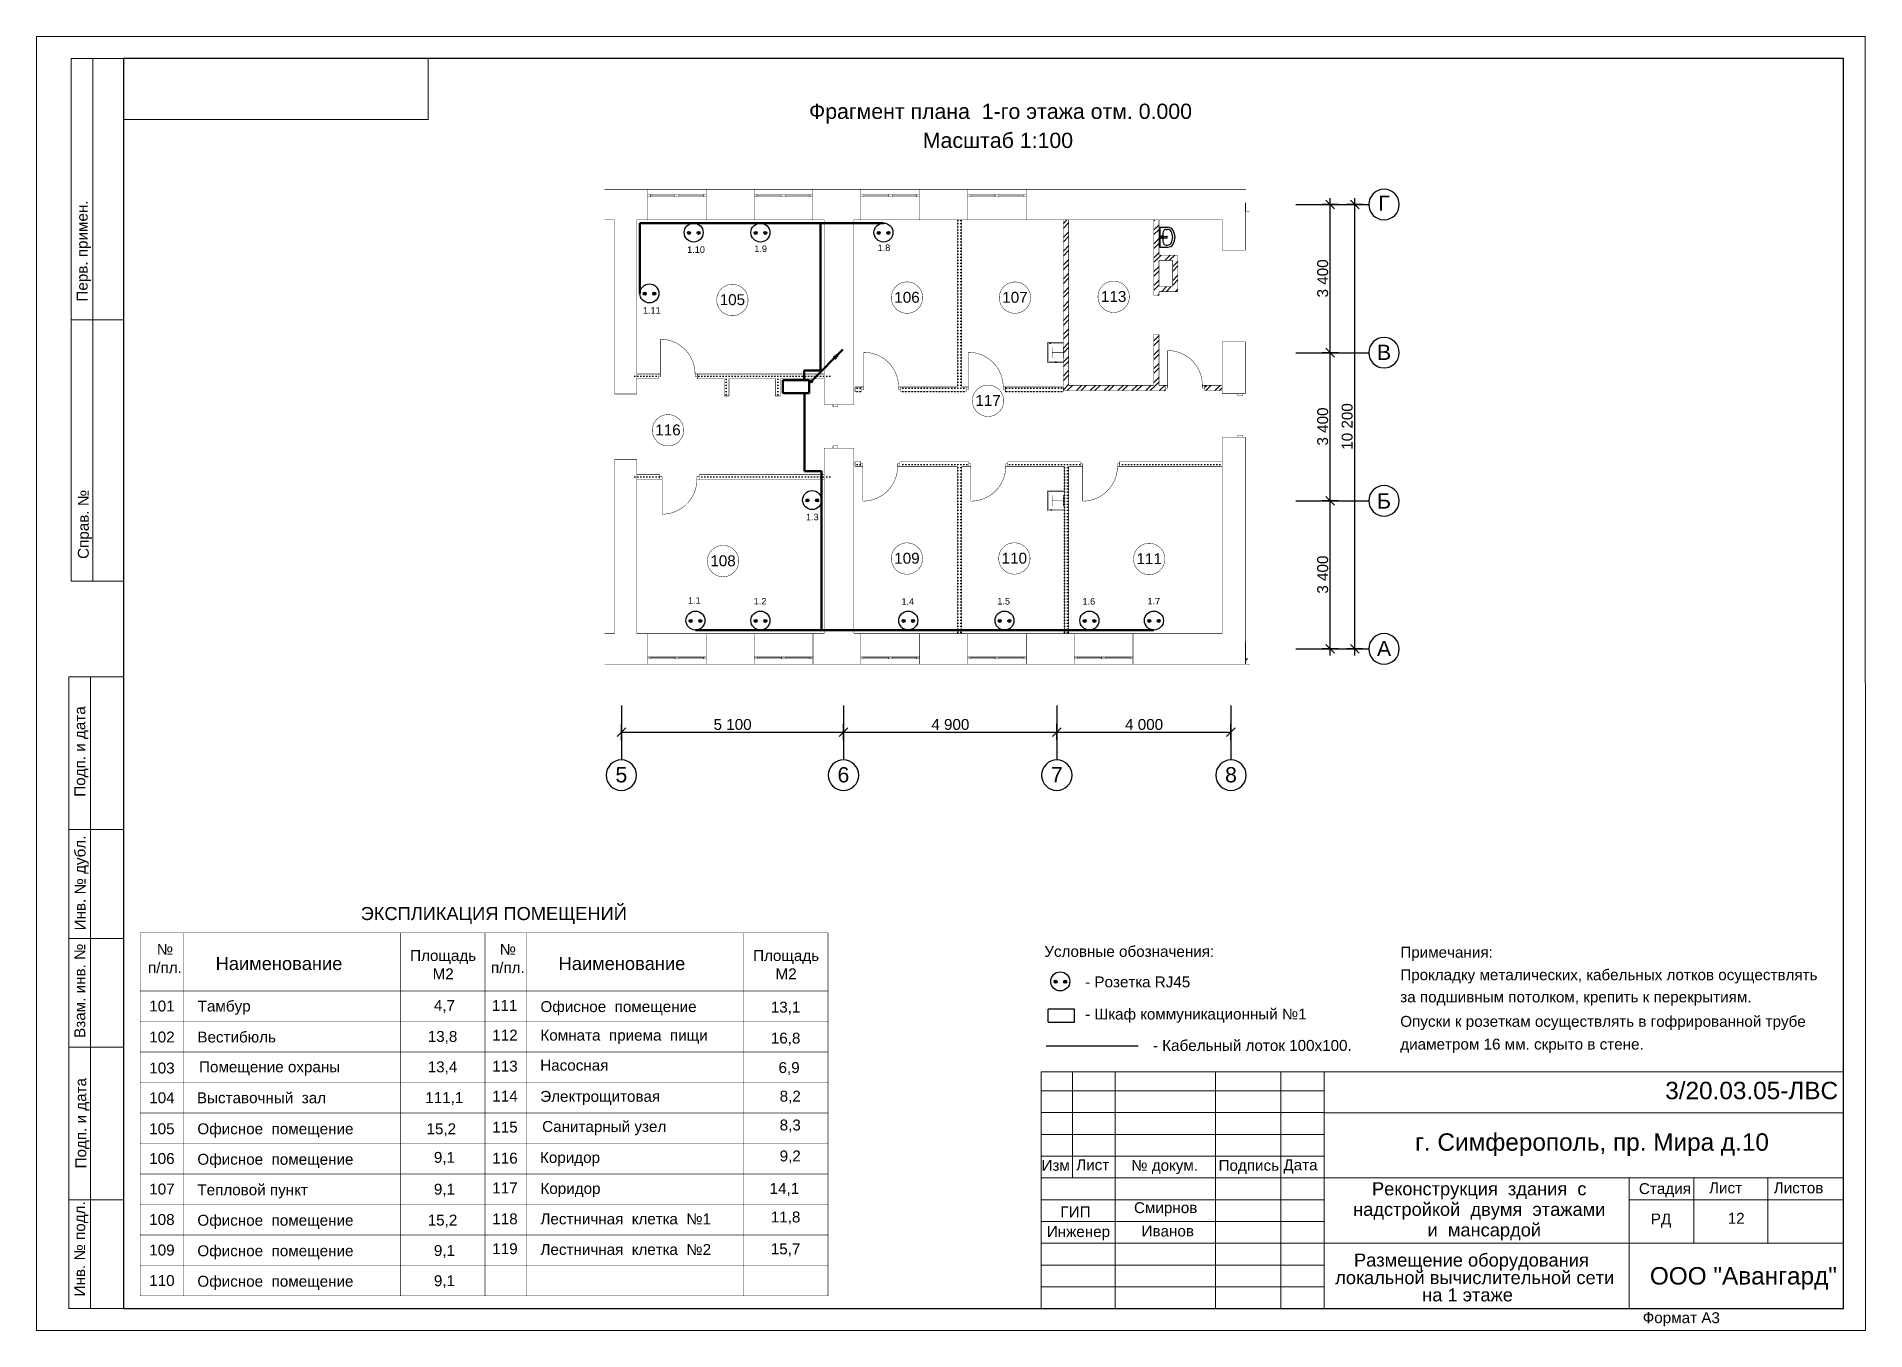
# Model space of a CAD drawing. Header units: millimetres. Extents: x 1293 to 2201, y 85 to 385.
# Drawn here: x 1292.7 to 1712.7, y 85.4 to 382.4 of the extents above; entities that cross this region are included whole.
import ezdxf
from ezdxf.enums import TextEntityAlignment as Align

# ---------------------------------------------------------------- set-up
doc = ezdxf.new("R2010")
doc.units = ezdxf.units.MM
doc.linetypes.add('DOUBLE_DASHED', pattern=[1093.611073, 529.166651, -211.666656, 141.111112, -211.666656])
for name, color, linetype in [('AIAOIEA_NOAIU', 7, 'Continuous'), ('DIMENSIONS', 7, 'Continuous'), ('DOROGY', 7, 'Continuous'), ('TEXT_BLOCKS', 7, 'Continuous'), ('ЛВС', 1, 'Continuous')]:
    doc.layers.add(name, color=color, linetype=linetype)
doc.styles.add('1', font='ARIAL.TTF')
doc.styles.get("Standard").update_dxf_attribs({"font": 'ARIAL.TTF', "height": 3})
pattern_1 = [(0, (0, 0), (0, 69.999999), [0, -69.999999])]
pattern_2 = [(45, (-247.49, 247.49), (-111.36932, 111.36932), [0, -105, 0, -157.5]), (110, (-448.6, 209.19), (-148.00159, -53.86817), [0, -77, 0, -133])]
pattern_3 = [(45, (0, 0), (-159.09903, 159.09903), []), (45, (-53.03, 53.03), (-159.09903, 159.09903), [])]

msp = doc.modelspace()

# ---------------------------------------------------------------- texts
at = {"linetype": 'Continuous', "lineweight": 20, "style": '1'}
for s, p in [('Перв. примен.', (1304.46, 321.61)), ('Справ. №', (1304.73, 262.54)), ('Подп. и дата', (1303.92, 207.94)), ('Инв. № дубл.', (1303.98, 177.27)), ('Взам. инв. №', (1303.92, 152.59)), ('Подп. и дата', (1304.14, 122.62)), ('Инв. № подл.', (1303.9, 93.24))]:
    msp.add_text(s, height=2.5, rotation=90, dxfattribs=at).set_placement(p)
for s, p in [('Изм', (1523.53, 122.08)), ('Лист', (1531.5, 122.2)), ('№ докум.', (1544.14, 122.07)), ('Подпись', (1564.19, 122.07)), ('Дата', (1579.08, 122.18)), ('Стадия', (1660.72, 116.74)), ('Лист', (1676.83, 116.91)), ('Листов', (1691.69, 116.91)), ('ГИП', (1527.89, 111.39)), ('Инженер', (1524.75, 106.87)), ('РД', (1663.45, 109.76)), ('12', (1681.12, 109.93)), ('Формат А3', (1661.6, 87.11))]:
    msp.add_text(s, height=2.5, dxfattribs=at).set_placement(p)
for s, p in [('Смирнов', (1544.77, 112.36)), ('Иванов', (1546.5, 107))]:
    msp.add_text(s, height=2.5).set_placement(p)
at = {"style": '1'}
msp.add_text('ООО "Авангард"', height=4, dxfattribs=at).set_placement((1663.24, 95.97))
at = {"color": 7, "insert": (1609.31, 130.68), "char_height": 4, "width": 93.5975, "attachment_point": 1}
msp.add_mtext('г. Симферополь, пр. Мира д.10', dxfattribs=at)
at = {"layer": 'DIMENSIONS', "color": 7, "lineweight": 0, "style": '1'}
for s, height, p in [('Г', 3.5, (1602.19, 345.95)), ('106', 2.5, (1492.64, 323.84)), ('107', 2.5, (1517.43, 323.84)), ('113', 2.5, (1540.1, 324.03)), ('105', 2.5, (1452.54, 323.3)), ('В', 3.5, (1602.19, 311.71)), ('117', 2.5, (1511.25, 300.15)), ('116', 2.5, (1437.75, 293.4)), ('Б', 3.5, (1602.19, 277.6)), ('108', 2.5, (1450.39, 263.36)), ('109', 2.5, (1492.63, 263.94)), ('110', 2.5, (1517.29, 263.96)), ('111', 2.5, (1548.26, 263.84)), ('А', 3.5, (1602.19, 243.73)), ('5', 3.5, (1427.04, 214.74)), ('6', 3.5, (1478.04, 214.74)), ('7', 3.5, (1527.04, 214.74)), ('8', 3.5, (1567.04, 214.74))]:
    msp.add_text(s, height=height, dxfattribs=at).set_placement(p, align=Align.TOP_CENTER)
for s, p in [('3\xa0400', (1589.34, 322.56)), ('3\xa0400', (1589.34, 288.56)), ('10\xa0200', (1594.96, 287.6)), ('3\xa0400', (1589.34, 254.56))]:
    msp.add_text(s, height=2.5, rotation=90, dxfattribs=at).set_placement(p)
for s, p in [('5\xa0100', (1448.22, 223.29)), ('4\xa0900', (1498.22, 223.29)), ('4\xa0000', (1542.72, 223.29))]:
    msp.add_text(s, height=2.5, dxfattribs=at).set_placement(p)
at = {"layer": 'TEXT_BLOCKS', "color": 7, "lineweight": 0, "style": '1'}
for s, height, p in [('Фрагмент плана  1-го этажа отм. 0.000', 3.5, (1470.14, 363.54)), ('Масштаб 1:100', 3.5, (1496.27, 356.87)), ('ЭКСПЛИКАЦИЯ ПОМЕЩЕНИЙ', 3, (1367.18, 179.63)), ('Примечания:', 2.5, (1605.92, 170.99)), ('Прокладку металических, кабельных лотков осуществлять', 2.5, (1605.92, 165.83)), ('Тамбур', 2.5, (1329.74, 158.64)), ('4,7', 2.5, (1383.99, 158.78)), ('Офисное  помещение', 2.5, (1408.46, 158.52)), ('13,1', 2.5, (1461.36, 158.4)), ('за подшивным потолком, крепить к перекрытиям.', 2.5, (1605.92, 160.74)), ('Опуски к розеткам осуществлять в гофрированной трубе', 2.5, (1605.92, 155.13)), ('Вестибюль', 2.5, (1329.67, 151.53)), ('13,8', 2.5, (1382.57, 151.67)), ('Комната  приема  пищи', 2.5, (1408.46, 151.96)), ('16,8', 2.5, (1461.36, 151.29)), ('диаметром 16 мм. скрыто в стене.', 2.5, (1605.92, 149.91)), ('Помещение охраны', 2.5, (1330.06, 144.69)), ('13,4', 2.5, (1382.57, 144.69)), ('Насосная', 2.5, (1408.41, 145.06)), ('6,9', 2.5, (1463.13, 144.52)), ('Выставочный  зал', 2.5, (1329.57, 137.58)), ('Электрощитовая', 2.5, (1408.41, 137.91)), ('8,2', 2.5, (1463.4, 137.96)), ('3/20.03.05-ЛВС', 4, (1666.77, 138.51)), ('Офисное  помещение', 2.5, (1329.67, 130.47)), ('15,2', 2.5, (1382.3, 130.47)), ('Санитарный узел', 2.5, (1408.85, 131)), ('8,3', 2.5, (1463.4, 131.34)), ('Офисное  помещение', 2.5, (1329.67, 123.47)), ('9,1', 2.5, (1383.99, 123.91)), ('Коридор', 2.5, (1408.36, 123.89)), ('9,2', 2.5, (1463.4, 124.23)), ('Тепловой пункт', 2.5, (1329.67, 116.47)), ('9,1', 2.5, (1383.99, 116.61)), ('Коридор', 2.5, (1408.46, 116.78)), ('14,1', 2.5, (1461.09, 116.78)), ('Офисное  помещение', 2.5, (1329.67, 109.47)), ('15,2', 2.5, (1382.57, 109.51)), ('Лестничная  клетка  №1', 2.5, (1408.46, 109.78)), ('11,8', 2.5, (1461.36, 110.22)), ('Офисное  помещение', 2.5, (1329.67, 102.47)), ('9,1', 2.5, (1383.99, 102.53)), ('Лестничная  клетка  №2', 2.5, (1408.46, 102.77)), ('15,7', 2.5, (1461.36, 102.92)), ('Размещение оборудования', 3, (1595.29, 100.09)), ('Офисное  помещение', 2.5, (1329.67, 95.47)), ('9,1', 2.5, (1383.99, 95.6)), ('локальной вычислительной сети', 3, (1590.98, 96.06)), ('на 1 этаже', 3, (1610.96, 92.1))]:
    msp.add_text(s, height=height, dxfattribs=at).set_placement(p)
for s, p in [('№', (1322.22, 172.92)), ('№', (1400.98, 172.92)), ('п/пл.', (1322.22, 168.7)), ('п/пл.', (1400.98, 168.7))]:
    msp.add_text(s, height=2.5, dxfattribs=at).set_placement(p, align=Align.MIDDLE_CENTER)
for s, height, p in [('Площадь', 2.5, (1386.12, 170.24)), ('Площадь', 2.5, (1464.88, 170.24)), ('Наименование ', 3, (1349, 168.16)), ('М2', 2.5, (1386.12, 166.03)), ('Наименование ', 3, (1427.76, 168.16)), ('М2', 2.5, (1464.88, 166.03)), ('101', 2.5, (1321.53, 158.65)), ('111', 2.5, (1400.23, 158.77)), ('102', 2.5, (1321.53, 151.54)), ('112', 2.5, (1400.32, 151.96)), ('113', 2.5, (1400.32, 144.85)), ('103', 2.5, (1321.53, 144.42)), ('104', 2.5, (1321.53, 137.59)), ('111,1', 2.5, (1386.38, 137.63)), ('114', 2.5, (1400.32, 137.96)), ('105', 2.5, (1321.53, 130.48)), ('115', 2.5, (1400.32, 130.85)), ('106', 2.5, (1321.53, 123.64)), ('116', 2.5, (1400.32, 123.73)), ('107', 2.5, (1321.53, 116.64)), ('117', 2.5, (1400.32, 116.9)), ('Реконструкция  здания  с  ', 3, (1625.22, 116.45)), ('надстройкой  двумя  этажами  ', 3, (1625.22, 111.73)), ('108', 2.5, (1321.53, 109.64)), ('118', 2.5, (1400.32, 109.79)), ('и  мансардой', 3, (1625.22, 107.02)), ('109', 2.5, (1321.53, 102.64)), ('119', 2.5, (1400.32, 102.95)), ('110', 2.5, (1321.53, 95.64))]:
    msp.add_text(s, height=height, dxfattribs=at).set_placement(p, align=Align.CENTER)
at = {"layer": 'ЛВС', "lineweight": 0, "style": '1'}
for s, p in [('1.10', (1442.15, 332.79)), ('1.9', (1457.57, 332.98)), ('1.8', (1485.89, 333.21)), ('1.11', (1431.99, 318.83)), ('1.3', (1469.44, 271.41)), ('1.1', (1442.35, 252.24)), ('1.2', (1457.42, 252.08)), ('1.4', (1491.37, 252.01)), ('1.5', (1513.39, 252.07)), ('1.6', (1532.94, 252.03)), ('1.7', (1547.85, 252.08))]:
    msp.add_text(s, height=1.5, dxfattribs=at).set_placement(p)
at = {"layer": 'ЛВС', "color": 7, "lineweight": 0, "style": '1'}
for s, p in [('Условные обозначения:', (1524.18, 171.19)), ('- Розетка RJ45', (1533.55, 164.19)), ('- Шкаф коммуникационный №1', (1533.55, 156.81)), ('- Кабельный лоток 100х100.', (1549.12, 149.61))]:
    msp.add_text(s, height=2.5, dxfattribs=at).set_placement(p)

# ---------------------------------------------------------------- blocks, each defined once
blk = doc.blocks.new('FILL_108')
at = {"layer": 'AIAOIEA_NOAIU', "linetype": 'Continuous'}
h = blk.add_hatch(dxfattribs=at)
h.set_pattern_fill('25__', scale=69.999999, style=0)
h.set_pattern_definition(pattern_1)
h.paths.add_polyline_path([(371362, -246177), (371362, -246572), (371472, -246572), (371472, -246177)], flags=0)
blk = doc.blocks.new('FILL_109')
at = {"layer": 'AIAOIEA_NOAIU', "linetype": 'Continuous'}
h = blk.add_hatch(dxfattribs=at)
h.set_pattern_fill('25__', scale=69.999999, style=0)
h.set_pattern_definition(pattern_1)
h.paths.add_polyline_path([(377997, -248188), (377997, -252028), (378097, -252028), (378097, -248188)], flags=0)
blk = doc.blocks.new('FILL_110')
at = {"layer": 'AIAOIEA_NOAIU', "linetype": 'Continuous'}
h = blk.add_hatch(dxfattribs=at)
h.set_pattern_fill('25__', scale=69.999999, style=0)
h.set_pattern_definition(pattern_1)
h.paths.add_polyline_path([(372680, -246177), (372680, -246067), (369570, -246067), (369570, -246177)], flags=0)
blk = doc.blocks.new('FILL_111')
at = {"layer": 'AIAOIEA_NOAIU', "linetype": 'Continuous'}
h = blk.add_hatch(dxfattribs=at)
h.set_pattern_fill('25__', scale=69.999999, style=0)
h.set_pattern_definition(pattern_1)
h.paths.add_polyline_path([(368670, -246177), (368670, -246067), (368080, -246067), (368080, -246177)], flags=0)
blk = doc.blocks.new('FILL_139')
at = {"layer": 'AIAOIEA_NOAIU', "linetype": 'Continuous'}
h = blk.add_hatch(dxfattribs=at)
h.set_pattern_fill('25__', scale=69.999999, style=0)
h.set_pattern_definition(pattern_1)
h.paths.add_polyline_path([(375543, -242528), (375543, -246368), (375643, -246368), (375643, -242528)], flags=0)
blk = doc.blocks.new('FILL_140')
at = {"layer": 'AIAOIEA_NOAIU', "linetype": 'Continuous'}
h = blk.add_hatch(dxfattribs=at)
h.set_pattern_fill('25__', scale=69.999999, style=0)
h.set_pattern_definition(pattern_1)
h.paths.add_polyline_path([(375543, -248188), (375543, -252028), (375643, -252028), (375643, -248188)], flags=0)
blk = doc.blocks.new('FILL_141')
at = {"layer": 'AIAOIEA_NOAIU', "linetype": 'Continuous'}
h = blk.add_hatch(dxfattribs=at)
h.set_pattern_fill('25__', scale=69.999999, style=0)
h.set_pattern_definition(pattern_1)
h.paths.add_polyline_path([(372680, -248488), (372680, -248378), (369611, -248378), (369611, -248488)], flags=0)
blk = doc.blocks.new('FILL_142')
at = {"layer": 'AIAOIEA_NOAIU', "linetype": 'Continuous'}
h = blk.add_hatch(dxfattribs=at)
h.set_pattern_fill('25__', scale=69.999999, style=0)
h.set_pattern_definition(pattern_1)
h.paths.add_polyline_path([(368711, -248488), (368711, -248378), (368080, -248378), (368080, -248488)], flags=0)
blk = doc.blocks.new('FILL_143')
at = {"layer": 'AIAOIEA_NOAIU', "linetype": 'Continuous'}
h = blk.add_hatch(dxfattribs=at)
h.set_pattern_fill('25__', scale=69.999999, style=0)
h.set_pattern_definition(pattern_1)
h.paths.add_polyline_path([(370189, -246177), (370189, -246572), (370299, -246572), (370299, -246177)], flags=0)
blk = doc.blocks.new('FILL_145')
at = {"layer": 'AIAOIEA_NOAIU', "linetype": 'Continuous'}
h = blk.add_hatch(dxfattribs=at)
h.set_pattern_fill('CUT_STONE', scale=350, style=0)
h.set_pattern_definition(pattern_2)
h.paths.add_polyline_path([(377608, -249200), (377997, -249200), (377997, -249180), (377628, -249180)], flags=0)
blk = doc.blocks.new('FILL_158')
at = {"layer": 'AIAOIEA_NOAIU', "linetype": 'Continuous'}
h = blk.add_hatch(dxfattribs=at)
h.set_pattern_fill('25__', scale=69.999999, style=0)
h.set_pattern_definition(pattern_1)
h.paths.add_polyline_path([(381625, -248188), (381625, -248078), (379269, -248078), (379269, -248188)], flags=0)
blk = doc.blocks.new('FILL_159')
at = {"layer": 'AIAOIEA_NOAIU', "linetype": 'Continuous'}
h = blk.add_hatch(dxfattribs=at)
h.set_pattern_fill('25__', scale=69.999999, style=0)
h.set_pattern_definition(pattern_1)
h.paths.add_polyline_path([(378369, -248188), (378369, -248078), (376703, -248078), (376703, -248188)], flags=0)
blk = doc.blocks.new('FILL_160')
at = {"layer": 'AIAOIEA_NOAIU', "linetype": 'Continuous'}
h = blk.add_hatch(dxfattribs=at)
h.set_pattern_fill('25__', scale=69.999999, style=0)
h.set_pattern_definition(pattern_1)
h.paths.add_polyline_path([(375803, -248188), (375803, -248078), (374222, -248078), (374222, -248188)], flags=0)
blk = doc.blocks.new('FILL_161')
at = {"layer": 'AIAOIEA_NOAIU', "linetype": 'Continuous'}
h = blk.add_hatch(dxfattribs=at)
h.set_pattern_fill('25__', scale=69.999999, style=0)
h.set_pattern_definition(pattern_1)
h.paths.add_polyline_path([(373322, -248188), (373322, -248078), (373190, -248078), (373190, -248188)], flags=0)
blk = doc.blocks.new('FILL_166')
at = {"layer": 'AIAOIEA_NOAIU', "linetype": 'Continuous'}
h = blk.add_hatch(dxfattribs=at)
h.set_pattern_fill('STEEL', scale=75, angle=45, style=0)
h.set_pattern_definition(pattern_3)
h.paths.add_polyline_path([(380173, -243458), (380486, -243458), (380606, -243338), (380173, -243338)], flags=0)
blk = doc.blocks.new('FILL_167')
at = {"layer": 'AIAOIEA_NOAIU', "linetype": 'Continuous'}
h = blk.add_hatch(dxfattribs=at)
h.set_pattern_fill('STEEL', scale=75, angle=45, style=0)
h.set_pattern_definition(pattern_3)
h.paths.add_polyline_path([(380173, -244178), (380606, -244178), (380486, -244058), (380173, -244058)], flags=0)
blk = doc.blocks.new('FILL_168')
at = {"layer": 'AIAOIEA_NOAIU', "linetype": 'Continuous'}
h = blk.add_hatch(dxfattribs=at)
h.set_pattern_fill('25__', scale=69.999999, style=0)
h.set_pattern_definition(pattern_1)
h.paths.add_polyline_path([(377969, -246478), (377969, -246368), (376645, -246368), (376645, -246478)], flags=0)
blk = doc.blocks.new('FILL_169')
at = {"layer": 'AIAOIEA_NOAIU', "linetype": 'Continuous'}
h = blk.add_hatch(dxfattribs=at)
h.set_pattern_fill('25__', scale=69.999999, style=0)
h.set_pattern_definition(pattern_1)
h.paths.add_polyline_path([(375745, -246478), (375745, -246368), (374243, -246368), (374243, -246478)], flags=0)
blk = doc.blocks.new('FILL_170')
at = {"layer": 'AIAOIEA_NOAIU', "linetype": 'Continuous'}
h = blk.add_hatch(dxfattribs=at)
h.set_pattern_fill('25__', scale=69.999999, style=0)
h.set_pattern_definition(pattern_1)
h.paths.add_polyline_path([(373343, -246478), (373343, -246368), (373190, -246368), (373190, -246478)], flags=0)
blk = doc.blocks.new('FILL_171')
at = {"layer": 'AIAOIEA_NOAIU', "linetype": 'Continuous'}
h = blk.add_hatch(dxfattribs=at)
h.set_pattern_fill('CUT_STONE', scale=350, style=0)
h.set_pattern_definition(pattern_2)
h.paths.add_polyline_path([(377977, -245349), (377608, -245349), (377628, -245369), (377977, -245369)], flags=0)
blk = doc.blocks.new('FILL_172')
at = {"layer": 'AIAOIEA_NOAIU', "linetype": 'Continuous'}
h = blk.add_hatch(dxfattribs=at)
h.set_pattern_fill('CUT_STONE', scale=350, style=0)
h.set_pattern_definition(pattern_2)
h.paths.add_polyline_path([(377608, -245800), (377977, -245800), (377977, -245780), (377628, -245780)], flags=0)
blk = doc.blocks.new('FILL_173')
at = {"layer": 'AIAOIEA_NOAIU', "linetype": 'Continuous'}
h = blk.add_hatch(dxfattribs=at)
h.set_pattern_fill('STEEL', scale=75, angle=45, style=0)
h.set_pattern_definition(pattern_3)
h.paths.add_polyline_path([(381625, -246448), (381625, -246328), (381219, -246328), (381219, -246448)], flags=0)
blk = doc.blocks.new('FILL_174')
at = {"layer": 'AIAOIEA_NOAIU', "linetype": 'Continuous'}
h = blk.add_hatch(dxfattribs=at)
h.set_pattern_fill('STEEL', scale=75, angle=45, style=0)
h.set_pattern_definition(pattern_3)
h.paths.add_polyline_path([(380319, -246448), (380319, -246328), (378097, -246328), (377977, -246448)], flags=0)
blk = doc.blocks.new('FILL_175')
at = {"layer": 'AIAOIEA_NOAIU', "linetype": 'Continuous'}
h = blk.add_hatch(dxfattribs=at)
h.set_pattern_fill('STEEL', scale=75, angle=45, style=0)
h.set_pattern_definition(pattern_3)
h.paths.add_polyline_path([(377977, -242528), (377977, -246448), (378097, -246328), (378097, -242528)], flags=0)
blk = doc.blocks.new('FILL_176')
at = {"layer": 'AIAOIEA_NOAIU', "linetype": 'Continuous'}
h = blk.add_hatch(dxfattribs=at)
h.set_pattern_fill('STEEL', scale=75, angle=45, style=0)
h.set_pattern_definition(pattern_3)
h.paths.add_polyline_path([(380053, -246328), (380173, -246328), (380173, -245160), (380053, -245160)], flags=0)
blk = doc.blocks.new('FILL_177')
at = {"layer": 'AIAOIEA_NOAIU', "linetype": 'Continuous'}
h = blk.add_hatch(dxfattribs=at)
h.set_pattern_fill('STEEL', scale=75, angle=45, style=0)
h.set_pattern_definition(pattern_3)
h.paths.add_polyline_path([(380053, -244260), (380173, -244260), (380173, -242528), (380053, -242528)], flags=0)
blk = doc.blocks.new('FILL_184')
at = {"layer": 'AIAOIEA_NOAIU', "linetype": 'Continuous'}
h = blk.add_hatch(dxfattribs=at)
h.set_pattern_fill('STEEL', scale=75, angle=45, style=0)
h.set_pattern_definition(pattern_3)
h.paths.add_polyline_path([(380486, -243458), (380486, -244058), (380606, -244178), (380606, -243338)], flags=0)
blk = doc.blocks.new('роз')
at = {"layer": 'ЛВС', "lineweight": 30}
h = blk.add_hatch(color=256, dxfattribs=at)
h.paths.add_polyline_path([(372144.46, -252846.29, 1), (372145.16, -252846.29, 1)])
h.paths.add_polyline_path([(372146.66, -252846.29, 1), (372147.36, -252846.29, 1)])
for centre, radius in [((372145.89, -252846.22), 2.18), ((372144.81, -252846.29), 0.347), ((372147.01, -252846.29), 0.347)]:
    blk.add_circle(centre, radius, dxfattribs=at)

# ---------------------------------------------------------------- hatches: boundary and pattern name
at = {"layer": 'ЛВС', "lineweight": 30}
msp.add_hatch(color=256, dxfattribs=at).paths.add_polyline_path([(1470.95, 303.3, 1), (1470.27, 303.3, 1)])

# ---------------------------------------------------------------- linework, layer by layer
at = {"linetype": 'Continuous', "lineweight": 20}
for p, q in [((1292.74, 85.44), (1292.74, 382.44)), ((1712.68, 382.44), (1292.74, 382.44)), ((1712.74, 85.44), (1712.68, 382.44)), ((1312.68, 377.44), (1300.68, 377.44)), ((1300.68, 377.44), (1300.68, 257.44)), ((1305.68, 377.44), (1305.68, 257.44)), ((1382.68, 377.44), (1382.68, 363.44)), ((1312.74, 363.44), (1382.68, 363.44)), ((1312.68, 317.44), (1300.68, 317.44)), ((1312.74, 257.44), (1300.68, 257.44)), ((1300.12, 90.44), (1300.12, 235.44)), ((1312.74, 235.44), (1300.12, 235.44)), ((1305.12, 90.44), (1305.12, 235.44)), ((1312.74, 200.44), (1300.12, 200.44)), ((1311.49, 175.44), (1300.12, 175.44)), ((1312.74, 175.44), (1300.12, 175.44)), ((1312.74, 150.44), (1300.12, 150.44)), ((1523.46, 90.44), (1523.46, 144.81)), ((1707.74, 144.81), (1523.46, 144.81)), ((1530.64, 144.81), (1530.64, 120.44)), ((1540.46, 90.44), (1540.46, 144.81)), ((1563.46, 90.44), (1563.46, 144.81)), ((1578.46, 90.44), (1578.46, 144.81)), ((1588.46, 90.44), (1588.46, 144.81)), ((1523.46, 140.44), (1588.46, 140.44)), ((1523.46, 135.44), (1588.46, 135.44)), ((1707.74, 135.42), (1588.46, 135.42)), ((1523.46, 130.44), (1588.46, 130.44)), ((1523.46, 125.44), (1588.46, 125.44)), ((1523.46, 120.44), (1588.46, 120.44)), ((1588.46, 120.44), (1707.74, 120.44)), ((1658.46, 90.44), (1658.46, 120.44)), ((1707.74, 120.44), (1658.46, 120.44)), ((1673.36, 120.44), (1673.36, 105.44)), ((1690.36, 120.44), (1690.36, 105.44)), ((1312.74, 115.44), (1300.12, 115.44)), ((1523.46, 115.44), (1588.46, 115.44)), ((1707.74, 115.44), (1658.46, 115.44)), ((1523.46, 110.44), (1588.46, 110.44)), ((1707.74, 105.44), (1523.46, 105.44)), ((1523.46, 105.44), (1588.46, 105.44)), ((1523.46, 100.44), (1588.46, 100.44)), ((1523.46, 95.44), (1588.46, 95.44)), ((1312.74, 90.44), (1300.12, 90.44)), ((1712.74, 85.44), (1292.74, 85.44))]:
    msp.add_line(p, q, dxfattribs=at)
for p, q in [((1707.68, 377.44), (1312.68, 377.44)), ((1312.74, 377.44), (1312.74, 90.44)), ((1707.74, 90.44), (1707.74, 377.44)), ((1312.74, 90.44), (1707.74, 90.44))]:
    msp.add_line(p, q)
at = {"color": 7, "linetype": 'Continuous', "lineweight": 0}
for p, q in [((1570.34, 347.35), (1570.37, 347.38)), ((1570.44, 239.26), (1570.84, 239.66))]:
    msp.add_line(p, q, dxfattribs=at)
at = {"color": 7, "linetype": 'Continuous'}
for p, q in [((1550.69, 338.69), (1552.47, 338.69)), ((1550.69, 338.69), (1550.69, 334.09)), ((1551.08, 336.63), (1551.03, 336.63)), ((1551.08, 336.15), (1551.03, 336.15)), ((1551.48, 336.6), (1551.08, 336.63)), ((1551.48, 336.18), (1551.08, 336.15)), ((1551.31, 336.26), (1551.31, 336.53)), ((1551.31, 336.53), (1551.46, 336.53)), ((1551.46, 336.26), (1551.31, 336.26)), ((1551.32, 336.26), (1551.32, 336.53)), ((1551.41, 337.3), (1551.41, 335.48)), ((1552.1, 336.5), (1551.58, 336.57)), ((1551.58, 336.21), (1552.1, 336.28)), ((1552.12, 338.19), (1552.47, 338.19)), ((1550.69, 334.09), (1552.47, 334.09)), ((1551.41, 335.48), (1551.41, 335.48)), ((1552.12, 334.59), (1552.47, 334.59))]:
    msp.add_line(p, q, dxfattribs=at)
at = {"color": 7, "linetype": 'Continuous', "lineweight": 30, "const_width": 0.1}
for points in [[(1525.97, 308.63), (1525.97, 311.14)], [(1528.55, 308.63), (1528.55, 311.14)], [(1526.04, 309.88), (1528.55, 309.88)], [(1525.97, 274.63), (1525.97, 277.14)], [(1526.04, 275.88), (1528.55, 275.88)], [(1528.55, 274.63), (1528.55, 277.14)]]:
    msp.add_lwpolyline(points, dxfattribs=at)
at = {"color": 7, "linetype": 'Continuous'}
for centre, radius, start, end in [((1551.06, 336.39), 0.25, 69.2856, 290.7144), ((1551.06, 336.39), 0.24, 97.8374, 261.8967), ((1551.46, 336.39), 0.136, 270, 90), ((1551.45, 336.39), 0.211, 275.1696, 84.8304), ((1551.46, 336.39), 0.211, 275.1696, 84.8304), ((1552.09, 336.39), 0.112, 277.1389, 82.8611), ((1552.3, 336.39), 0.175, 0, 180), ((1552.3, 336.39), 0.175, 180, 0)]:
    msp.add_arc(centre, radius, start, end, dxfattribs=at)
at = {"color": 7, "linetype": 'Continuous', "lineweight": 30}
for centre, major_axis, ratio, start_param, end_param in [((1552.12, 337.3), (0, 0.889), 0.796047, 0, 1.570796), ((1552.47, 337.3), (1.47, 0), 0.942857, 0.496975, 1.570796), ((1552.47, 337.3), (0.943, 0), 0.942857, 0.496975, 1.570796), ((1550.69, 336.39), (2.97, 0), 0.942857, 5.78621, 6.78016), ((1550.69, 336.39), (3.5, 0), 0.942857, 5.78621, 6.78016), ((1552.12, 335.48), (0, -0.889), 0.796047, 4.712389, 6.283185), ((1552.47, 335.48), (0.943, 0), 0.942857, 4.712389, 5.78621), ((1552.47, 335.48), (1.47, 0), 0.942857, 4.712389, 5.78621)]:
    msp.add_ellipse(centre, major_axis=major_axis, ratio=ratio, start_param=start_param, end_param=end_param, dxfattribs=at)
at = {"layer": 'AIAOIEA_NOAIU', "color": 7, "linetype": 'Continuous', "lineweight": 30, "const_width": 0.1}
for points in [[(1433.03, 347.38), (1423.21, 347.38)], [(1433.03, 347.38), (1433.03, 340.38)], [(1446.53, 347.38), (1433.03, 347.38)], [(1446.53, 346.18), (1433.03, 346.18)], [(1446.53, 345.74), (1433.03, 345.74)], [(1433.7, 346.18), (1433.7, 345.74)], [(1433.7, 345.96), (1439.34, 345.96)], [(1439.34, 346.18), (1439.34, 345.74)], [(1440.23, 346.18), (1440.23, 345.74)], [(1445.87, 345.96), (1440.23, 345.96)], [(1445.87, 346.18), (1445.87, 345.74)], [(1446.53, 347.38), (1446.53, 340.38)], [(1457.53, 347.38), (1446.53, 347.38)], [(1457.53, 347.38), (1457.53, 340.38)], [(1471.03, 347.38), (1457.53, 347.38)], [(1471.03, 346.18), (1457.53, 346.18)], [(1471.03, 345.74), (1457.53, 345.74)], [(1458.2, 346.18), (1458.2, 345.74)], [(1458.2, 345.96), (1463.84, 345.96)], [(1463.84, 346.18), (1463.84, 345.74)], [(1464.73, 346.18), (1464.73, 345.74)], [(1470.37, 345.96), (1464.73, 345.96)], [(1470.37, 346.18), (1470.37, 345.74)], [(1471.03, 347.38), (1471.03, 340.38)], [(1482.03, 347.38), (1471.03, 347.38)], [(1482.03, 347.38), (1482.03, 340.38)], [(1495.53, 347.38), (1482.03, 347.38)], [(1495.53, 346.18), (1482.03, 346.18)], [(1495.53, 345.74), (1482.03, 345.74)], [(1482.7, 346.18), (1482.7, 345.74)], [(1482.7, 345.96), (1488.34, 345.96)], [(1488.34, 346.18), (1488.34, 345.74)], [(1489.23, 346.18), (1489.23, 345.74)], [(1494.87, 345.96), (1489.23, 345.96)], [(1494.87, 346.18), (1494.87, 345.74)], [(1495.53, 347.38), (1495.53, 340.38)], [(1506.53, 347.38), (1495.53, 347.38)], [(1506.53, 347.38), (1506.53, 340.38)], [(1520.03, 347.38), (1506.53, 347.38)], [(1520.03, 346.18), (1506.53, 346.18)], [(1520.03, 345.74), (1506.53, 345.74)], [(1507.2, 346.18), (1507.2, 345.74)], [(1507.2, 345.96), (1512.84, 345.96)], [(1512.84, 346.18), (1512.84, 345.74)], [(1513.73, 346.18), (1513.73, 345.74)], [(1519.37, 345.96), (1513.73, 345.96)], [(1519.37, 346.18), (1519.37, 345.74)], [(1520.03, 347.38), (1520.03, 340.38)], [(1570.34, 347.38), (1520.03, 347.38)], [(1423.22, 340.38), (1425.49, 340.38)], [(1425.49, 340.38), (1425.49, 300.39)], [(1430.59, 340.38), (1433.03, 340.38)], [(1430.59, 300.39), (1430.59, 340.38)], [(1433.03, 340.38), (1446.53, 340.38)], [(1446.53, 340.38), (1457.53, 340.38)], [(1457.53, 340.38), (1471.03, 340.38)], [(1471.03, 340.38), (1473.64, 340.38)], [(1473.64, 340.38), (1473.64, 297.97)], [(1480.44, 340.38), (1482.03, 340.38)], [(1480.44, 297.97), (1480.44, 340.38)], [(1482.03, 340.38), (1495.53, 340.38)], [(1495.53, 340.38), (1506.53, 340.38)], [(1504.22, 340.38), (1504.22, 301.99)], [(1505.22, 340.38), (1504.22, 340.38)], [(1505.22, 301.99), (1505.22, 340.38)], [(1506.53, 340.38), (1520.03, 340.38)], [(1520.03, 340.38), (1565.04, 340.38)], [(1528.56, 340.38), (1528.56, 301.18)], [(1529.76, 340.38), (1528.56, 340.38)], [(1529.76, 302.38), (1529.76, 340.38)], [(1549.31, 340.38), (1549.31, 323.07)], [(1550.51, 340.38), (1549.31, 340.38)], [(1550.51, 332.28), (1550.51, 340.38)], [(1565.04, 340.38), (1565.04, 333.39)], [(1570.34, 333.39), (1570.34, 344.29)], [(1570.44, 344.21), (1570.44, 342.28)], [(1570.44, 342.28), (1571.39, 342.28)], [(1554.84, 332.28), (1550.51, 332.28)], [(1554.84, 323.88), (1554.84, 332.28)], [(1565.04, 333.39), (1570.34, 333.39)], [(1550.51, 331.08), (1553.64, 331.08)], [(1550.51, 325.08), (1550.51, 331.08)], [(1553.64, 331.08), (1553.64, 325.08)], [(1553.64, 325.08), (1550.51, 325.08)], [(1550.51, 323.88), (1554.84, 323.88)], [(1550.51, 323.07), (1550.51, 323.88)], [(1550.51, 323.07), (1549.31, 323.07)], [(1435.99, 304.99), (1435.99, 312.97)], [(1524.87, 312.17), (1524.87, 307.66)], [(1528.56, 312.17), (1524.87, 312.17)], [(1525.07, 307.86), (1525.07, 311.97)], [(1525.07, 311.97), (1528.56, 311.97)], [(1528.56, 311.97), (1528.56, 312.17)], [(1550.51, 314.07), (1549.31, 314.07)], [(1549.31, 314.07), (1549.31, 302.38)], [(1550.51, 302.38), (1550.51, 314.07)], [(1565.04, 312.38), (1565.04, 300.47)], [(1570.34, 312.38), (1565.04, 312.38)], [(1570.34, 300.47), (1570.34, 312.38)], [(1482.72, 301.99), (1482.72, 309.97)], [(1506.74, 301.99), (1506.74, 309.97)], [(1524.87, 307.66), (1528.56, 307.66)], [(1528.56, 307.86), (1525.07, 307.86)], [(1528.56, 307.66), (1528.56, 307.86)], [(1552.49, 302.38), (1552.49, 310.37)], [(1435.48, 304.99), (1430.59, 304.99)], [(1430.59, 303.89), (1435.48, 303.89)], [(1435.48, 304.99), (1435.99, 304.99)], [(1435.48, 304.35), (1435.48, 304.99)], [(1435.48, 304.99), (1435.48, 303.89)], [(1435.99, 304.35), (1435.48, 304.35)], [(1435.99, 304.99), (1435.99, 304.35)], [(1444.48, 304.99), (1443.97, 304.99)], [(1443.97, 304.99), (1443.97, 304.35)], [(1443.97, 304.35), (1444.48, 304.35)], [(1473.64, 304.99), (1444.48, 304.99)], [(1444.48, 304.35), (1444.48, 304.99)], [(1444.48, 304.99), (1444.48, 303.89)], [(1444.48, 303.89), (1450.67, 303.89)], [(1450.67, 303.89), (1450.67, 299.94)], [(1451.77, 303.89), (1462.41, 303.89)], [(1451.77, 299.94), (1451.77, 303.89)], [(1462.41, 303.89), (1462.41, 299.94)], [(1463.51, 303.89), (1473.64, 303.89)], [(1463.51, 299.94), (1463.51, 303.89)], [(1549.31, 302.38), (1529.76, 302.38)], [(1551.98, 302.38), (1550.51, 302.38)], [(1551.98, 302.38), (1552.49, 302.38)], [(1551.98, 301.75), (1551.98, 302.38)], [(1551.98, 302.38), (1551.98, 301.18)], [(1552.49, 302.38), (1552.49, 301.75)], [(1560.98, 302.38), (1560.47, 302.38)], [(1560.47, 302.38), (1560.47, 301.75)], [(1560.98, 301.75), (1560.98, 302.38)], [(1560.98, 302.38), (1560.98, 301.18)], [(1565.04, 302.38), (1560.98, 302.38)], [(1565.04, 301.18), (1565.04, 302.38)], [(1425.49, 300.39), (1430.59, 300.39)], [(1450.67, 299.94), (1451.77, 299.94)], [(1462.41, 299.94), (1463.51, 299.94)], [(1482.21, 301.99), (1480.69, 301.99)], [(1480.69, 301.99), (1480.69, 300.89)], [(1480.69, 300.89), (1482.21, 300.89)], [(1482.21, 301.99), (1482.72, 301.99)], [(1482.21, 301.35), (1482.21, 301.99)], [(1482.21, 301.99), (1482.21, 300.89)], [(1482.72, 301.35), (1482.21, 301.35)], [(1482.72, 301.99), (1482.72, 301.35)], [(1491.21, 301.99), (1490.71, 301.99)], [(1490.71, 301.99), (1490.71, 301.35)], [(1490.71, 301.35), (1491.21, 301.35)], [(1491.21, 301.35), (1491.21, 301.99)], [(1491.21, 301.99), (1491.21, 300.89)], [(1504.22, 301.99), (1491.21, 301.99)], [(1491.21, 300.89), (1506.23, 300.89)], [(1506.23, 301.99), (1505.22, 301.99)], [(1506.23, 301.99), (1506.74, 301.99)], [(1506.23, 301.35), (1506.23, 301.99)], [(1506.23, 301.99), (1506.23, 300.89)], [(1506.74, 301.35), (1506.23, 301.35)], [(1506.74, 301.99), (1506.74, 301.35)], [(1515.23, 301.99), (1514.73, 301.99)], [(1514.73, 301.99), (1514.73, 301.35)], [(1514.73, 301.35), (1515.23, 301.35)], [(1515.23, 301.35), (1515.23, 301.99)], [(1515.23, 301.99), (1515.23, 300.89)], [(1528.48, 301.99), (1515.23, 301.99)], [(1515.23, 300.89), (1528.48, 300.89)], [(1528.48, 300.89), (1528.48, 301.99)], [(1528.56, 301.18), (1551.98, 301.18)], [(1552.49, 301.75), (1551.98, 301.75)], [(1560.47, 301.75), (1560.98, 301.75)], [(1560.98, 301.18), (1565.04, 301.18)], [(1565.04, 300.47), (1570.34, 300.47)], [(1568.59, 299.97), (1568.59, 300.47)], [(1568.59, 300.47), (1569.74, 300.47)], [(1569.74, 299.97), (1568.59, 299.97)], [(1569.74, 300.47), (1569.74, 299.97)], [(1473.64, 297.97), (1480.44, 297.97)], [(1475.64, 297.97), (1475.64, 297.47)], [(1476.78, 297.97), (1475.64, 297.97)], [(1475.64, 297.47), (1476.78, 297.47)], [(1476.78, 297.47), (1476.78, 297.97)], [(1565.04, 290.47), (1570.34, 290.47)], [(1565.04, 290.47), (1565.04, 245.38)], [(1569.74, 290.97), (1568.59, 290.97)], [(1568.59, 290.97), (1568.59, 290.47)], [(1568.59, 290.47), (1569.74, 290.47)], [(1569.74, 290.47), (1569.74, 290.97)], [(1570.34, 238.38), (1570.34, 290.47)], [(1473.64, 287.97), (1480.44, 287.97)], [(1473.64, 287.97), (1473.64, 245.38)], [(1475.64, 287.97), (1475.64, 288.47)], [(1475.64, 288.47), (1476.78, 288.47)], [(1476.78, 287.97), (1475.64, 287.97)], [(1476.78, 288.47), (1476.78, 287.97)], [(1480.44, 245.38), (1480.44, 287.97)], [(1425.49, 285.39), (1425.49, 245.38)], [(1430.59, 285.39), (1425.49, 285.39)], [(1430.59, 245.38), (1430.59, 285.39)], [(1435.9, 281.88), (1430.59, 281.88)], [(1435.9, 281.88), (1435.9, 280.78)], [(1436.4, 281.42), (1435.9, 281.42)], [(1435.9, 281.42), (1435.9, 280.78)], [(1436.4, 280.78), (1436.4, 281.42)], [(1444.39, 280.78), (1444.39, 281.42)], [(1444.39, 281.42), (1444.9, 281.42)], [(1473.64, 281.88), (1444.9, 281.88)], [(1444.9, 281.88), (1444.9, 280.78)], [(1444.9, 281.42), (1444.9, 280.78)], [(1482, 284.88), (1480.69, 284.88)], [(1480.69, 284.88), (1480.69, 283.78)], [(1480.69, 283.78), (1482, 283.78)], [(1482, 284.88), (1482, 283.78)], [(1482.51, 284.42), (1482, 284.42)], [(1482, 284.42), (1482, 283.78)], [(1482, 283.78), (1482.51, 283.78)], [(1482.51, 283.78), (1482.51, 284.42)], [(1482.51, 283.78), (1482.51, 275.8)], [(1490.49, 283.78), (1490.49, 284.42)], [(1490.49, 284.42), (1491, 284.42)], [(1491, 283.78), (1490.49, 283.78)], [(1491, 284.88), (1491, 283.78)], [(1506.82, 284.88), (1491, 284.88)], [(1491, 284.42), (1491, 283.78)], [(1491, 283.78), (1504.22, 283.78)], [(1504.22, 283.78), (1504.22, 245.38)], [(1505.22, 245.38), (1505.22, 283.78)], [(1505.22, 283.78), (1506.82, 283.78)], [(1506.82, 284.88), (1506.82, 283.78)], [(1507.32, 284.42), (1506.82, 284.42)], [(1506.82, 284.42), (1506.82, 283.78)], [(1506.82, 283.78), (1507.32, 283.78)], [(1507.32, 283.78), (1507.32, 284.42)], [(1507.32, 283.78), (1507.32, 275.8)], [(1515.31, 283.78), (1515.31, 284.42)], [(1515.31, 284.42), (1515.82, 284.42)], [(1515.82, 283.78), (1515.31, 283.78)], [(1515.82, 284.88), (1515.82, 283.78)], [(1532.48, 284.88), (1515.82, 284.88)], [(1515.82, 284.42), (1515.82, 283.78)], [(1515.82, 283.78), (1528.76, 283.78)], [(1528.76, 283.78), (1528.76, 245.38)], [(1529.76, 245.38), (1529.76, 283.78)], [(1529.76, 283.78), (1532.48, 283.78)], [(1532.48, 284.88), (1532.48, 283.78)], [(1532.99, 284.42), (1532.48, 284.42)], [(1532.48, 284.42), (1532.48, 283.78)], [(1532.48, 283.78), (1532.99, 283.78)], [(1532.99, 283.78), (1532.99, 284.42)], [(1532.99, 283.78), (1532.99, 275.8)], [(1540.97, 283.78), (1540.97, 284.42)], [(1540.97, 284.42), (1541.48, 284.42)], [(1541.48, 283.78), (1540.97, 283.78)], [(1541.48, 284.88), (1541.48, 283.78)], [(1565.04, 284.88), (1541.48, 284.88)], [(1541.48, 284.42), (1541.48, 283.78)], [(1541.48, 283.78), (1565.04, 283.78)], [(1565.04, 283.78), (1565.04, 284.88)], [(1430.59, 280.78), (1435.9, 280.78)], [(1435.9, 280.78), (1436.4, 280.78)], [(1436.4, 280.78), (1436.4, 272.8)], [(1444.9, 280.78), (1444.39, 280.78)], [(1444.9, 280.78), (1473.64, 280.78)], [(1528.76, 278.17), (1524.87, 278.17)], [(1524.87, 278.17), (1524.87, 273.66)], [(1525.07, 277.97), (1528.76, 277.97)], [(1525.07, 273.86), (1525.07, 277.97)], [(1528.76, 277.97), (1528.76, 278.17)], [(1524.87, 273.66), (1528.76, 273.66)], [(1528.76, 273.86), (1525.07, 273.86)], [(1528.76, 273.66), (1528.76, 273.86)], [(1425.49, 245.38), (1423.19, 245.38)], [(1433.04, 245.38), (1430.59, 245.38)], [(1433.04, 245.38), (1433.04, 238.38)], [(1446.54, 245.38), (1433.04, 245.38)], [(1446.54, 245.38), (1446.54, 238.38)], [(1457.54, 245.38), (1446.54, 245.38)], [(1457.54, 245.38), (1457.54, 238.38)], [(1471.04, 245.38), (1457.54, 245.38)], [(1471.04, 245.38), (1471.04, 238.38)], [(1473.64, 245.38), (1471.04, 245.38)], [(1482.04, 245.38), (1480.44, 245.38)], [(1482.04, 245.38), (1482.04, 238.38)], [(1495.54, 245.38), (1482.04, 245.38)], [(1495.54, 245.38), (1495.54, 238.38)], [(1506.54, 245.38), (1495.54, 245.38)], [(1504.22, 245.38), (1505.22, 245.38)], [(1506.54, 245.38), (1506.54, 238.38)], [(1520.04, 245.38), (1506.54, 245.38)], [(1520.04, 245.38), (1520.04, 238.38)], [(1531.04, 245.38), (1520.04, 245.38)], [(1528.76, 245.38), (1529.76, 245.38)], [(1531.04, 245.38), (1531.04, 238.38)], [(1544.54, 245.38), (1531.04, 245.38)], [(1544.54, 245.38), (1544.54, 238.38)], [(1565.04, 245.38), (1544.54, 245.38)], [(1433.04, 240.03), (1446.54, 240.03)], [(1433.04, 239.58), (1446.54, 239.58)], [(1433.71, 239.58), (1433.71, 240.03)], [(1433.71, 239.81), (1439.35, 239.81)], [(1439.35, 239.58), (1439.35, 240.03)], [(1440.23, 239.58), (1440.23, 240.03)], [(1445.87, 239.81), (1440.23, 239.81)], [(1445.87, 239.58), (1445.87, 240.03)], [(1457.54, 240.03), (1471.04, 240.03)], [(1457.54, 239.58), (1471.04, 239.58)], [(1458.21, 239.58), (1458.21, 240.03)], [(1458.21, 239.81), (1463.85, 239.81)], [(1463.85, 239.58), (1463.85, 240.03)], [(1464.73, 239.58), (1464.73, 240.03)], [(1470.37, 239.81), (1464.73, 239.81)], [(1470.37, 239.58), (1470.37, 240.03)], [(1482.04, 240.03), (1495.54, 240.03)], [(1482.04, 239.58), (1495.54, 239.58)], [(1482.71, 239.58), (1482.71, 240.03)], [(1482.71, 239.81), (1488.35, 239.81)], [(1488.35, 239.58), (1488.35, 240.03)], [(1489.23, 239.58), (1489.23, 240.03)], [(1494.87, 239.81), (1489.23, 239.81)], [(1494.87, 239.58), (1494.87, 240.03)], [(1506.54, 240.03), (1520.04, 240.03)], [(1506.54, 239.58), (1520.04, 239.58)], [(1507.21, 239.58), (1507.21, 240.03)], [(1507.21, 239.81), (1512.85, 239.81)], [(1512.85, 239.58), (1512.85, 240.03)], [(1513.73, 239.58), (1513.73, 240.03)], [(1519.37, 239.81), (1513.73, 239.81)], [(1519.37, 239.58), (1519.37, 240.03)], [(1531.04, 240.03), (1544.54, 240.03)], [(1531.04, 239.58), (1544.54, 239.58)], [(1531.71, 239.58), (1531.71, 240.03)], [(1531.71, 239.81), (1537.35, 239.81)], [(1537.35, 239.58), (1537.35, 240.03)], [(1538.23, 239.58), (1538.23, 240.03)], [(1543.87, 239.81), (1538.23, 239.81)], [(1543.87, 239.58), (1543.87, 240.03)], [(1570.74, 239.66), (1570.34, 239.66)], [(1570.49, 243.48), (1570.44, 243.48)], [(1570.44, 243.48), (1570.44, 238.38)], [(1423.19, 238.38), (1433.04, 238.38)], [(1433.04, 238.38), (1446.54, 238.38)], [(1446.54, 238.38), (1457.54, 238.38)], [(1457.54, 238.38), (1471.04, 238.38)], [(1471.04, 238.38), (1482.04, 238.38)], [(1482.04, 238.38), (1495.54, 238.38)], [(1495.54, 238.38), (1506.54, 238.38)], [(1506.54, 238.38), (1520.04, 238.38)], [(1520.04, 238.38), (1531.04, 238.38)], [(1531.04, 238.38), (1544.54, 238.38)], [(1544.54, 238.38), (1570.34, 238.38)], [(1570.44, 238.38), (1571.38, 238.38)]]:
    msp.add_lwpolyline(points, dxfattribs=at)
for points in [[(1443.97, 304.99, 0.414214), (1435.99, 312.97, 0.414214)], [(1490.71, 301.99, 0.414214), (1482.72, 309.97, 0.414214)], [(1514.73, 301.99, 0.414214), (1506.74, 309.97, 0.414214)], [(1560.47, 302.38, 0.414214), (1552.49, 310.37, 0.414214)], [(1482.51, 275.8, 0.414214), (1490.49, 283.78, 0.414214)], [(1507.32, 275.8, 0.414214), (1515.31, 283.78, 0.414214)], [(1532.99, 275.8, 0.414214), (1540.97, 283.78, 0.414214)], [(1436.4, 272.8, 0.414214), (1444.39, 280.78, 0.414214)]]:
    msp.add_lwpolyline(points, format="xyb", dxfattribs=at)
at = {"layer": 'DIMENSIONS', "color": 7, "linetype": 'Continuous'}
for p, q in [((1590.84, 342.88), (1588.84, 344.88)), ((1589.84, 343.88), (1589.84, 345.38)), ((1596.46, 342.88), (1594.46, 344.88)), ((1595.46, 343.88), (1595.46, 345.38)), ((1591.71, 343.88), (1587.96, 343.88)), ((1589.84, 309.88), (1589.84, 343.88)), ((1597.34, 343.88), (1593.59, 343.88)), ((1595.46, 241.88), (1595.46, 343.88)), ((1588.84, 310.88), (1590.84, 308.88)), ((1591.71, 309.88), (1587.96, 309.88)), ((1589.84, 275.88), (1589.84, 309.88)), ((1591.71, 275.88), (1587.96, 275.88)), ((1588.84, 276.88), (1590.84, 274.88)), ((1589.84, 241.88), (1589.84, 275.88)), ((1591.71, 241.88), (1587.96, 241.88)), ((1588.84, 242.88), (1590.84, 240.88)), ((1589.84, 240.38), (1589.84, 241.88)), ((1597.34, 241.88), (1593.59, 241.88)), ((1594.46, 242.88), (1596.46, 240.88)), ((1595.46, 240.38), (1595.46, 241.88)), ((1428.04, 223.79), (1426.04, 221.79)), ((1427.04, 220.92), (1427.04, 224.67)), ((1427.04, 222.79), (1478.04, 222.79)), ((1479.04, 223.79), (1477.04, 221.79)), ((1478.04, 220.92), (1478.04, 224.67)), ((1478.04, 222.79), (1527.04, 222.79)), ((1528.04, 223.79), (1526.04, 221.79)), ((1527.04, 220.92), (1527.04, 224.67)), ((1527.04, 222.79), (1567.04, 222.79)), ((1568.04, 223.79), (1566.04, 221.79)), ((1567.04, 220.92), (1567.04, 224.67))]:
    msp.add_line(p, q, dxfattribs=at)
at = {"layer": 'DIMENSIONS', "color": 7, "linetype": 'DOUBLE_DASHED'}
for p, q in [((1581.97, 343.88), (1598.69, 343.88)), ((1581.97, 309.88), (1598.69, 309.88)), ((1581.97, 275.88), (1598.69, 275.88)), ((1581.97, 241.88), (1598.69, 241.88)), ((1427.04, 228.92), (1427.04, 216.39)), ((1478.04, 228.92), (1478.04, 216.39)), ((1527.04, 228.92), (1527.04, 216.39)), ((1567.04, 228.92), (1567.04, 216.39))]:
    msp.add_line(p, q, dxfattribs=at)
at = {"layer": 'DIMENSIONS', "color": 7, "linetype": 'Continuous', "lineweight": 30, "const_width": 0.1}
for points in [[(1456.14, 321.97, 1), (1448.94, 321.97, 1)], [(1496.24, 322.52, 1), (1489.03, 322.52, 1)], [(1521.03, 322.52, 1), (1513.83, 322.52, 1)], [(1543.7, 322.71, 1), (1536.5, 322.71, 1)], [(1514.85, 298.83, 1), (1507.65, 298.83, 1)], [(1441.35, 292.07, 1), (1434.15, 292.07, 1)], [(1453.99, 262.04, 1), (1446.79, 262.04, 1)], [(1496.23, 262.62, 1), (1489.03, 262.62, 1)], [(1520.89, 262.64, 1), (1513.69, 262.64, 1)], [(1551.86, 262.52, 1), (1544.66, 262.52, 1)]]:
    msp.add_lwpolyline(points, format="xyb", close=True, dxfattribs=at)
at = {"layer": 'DIMENSIONS', "color": 7, "linetype": 'Continuous'}
for centre, start, end in [((1602.19, 343.88), 0, 180), ((1602.19, 343.88), 180, 0), ((1602.19, 309.88), 0, 180), ((1602.19, 309.88), 180, 0), ((1602.19, 275.88), 0, 180), ((1602.19, 275.88), 180, 0), ((1602.19, 241.88), 0, 180), ((1602.19, 241.88), 180, 0), ((1427.04, 212.89), 0, 180), ((1478.04, 212.89), 0, 180), ((1527.04, 212.89), 0, 180), ((1567.04, 212.89), 0, 180), ((1427.04, 212.89), 180, 0), ((1478.04, 212.89), 180, 0), ((1527.04, 212.89), 180, 0), ((1567.04, 212.89), 180, 0)]:
    msp.add_arc(centre, 3.5, start, end, dxfattribs=at)
at = {"layer": 'DOROGY', "color": 7, "linetype": 'Continuous', "lineweight": 30, "const_width": 0.1}
for points in [[(1316.51, 93.35), (1316.51, 176.71)], [(1316.51, 176.71), (1474.49, 176.71)], [(1326.51, 93.35), (1326.51, 176.71)], [(1376.28, 93.35), (1376.28, 176.71)], [(1395.73, 176.71), (1395.73, 93.35)], [(1405.27, 93.35), (1405.27, 176.71)], [(1455.04, 93.35), (1455.04, 176.71)], [(1474.49, 176.71), (1474.49, 93.35)], [(1316.51, 163.35), (1474.49, 163.35)], [(1316.51, 156.35), (1474.49, 156.35)], [(1316.51, 149.35), (1474.49, 149.35)], [(1316.51, 142.35), (1474.49, 142.35)], [(1316.51, 135.35), (1474.49, 135.35)], [(1316.51, 128.35), (1474.49, 128.35)], [(1316.51, 121.35), (1474.49, 121.35)], [(1316.51, 114.35), (1474.49, 114.35)], [(1316.51, 107.35), (1474.49, 107.35)], [(1316.51, 100.35), (1474.49, 100.35)], [(1316.51, 93.35), (1474.49, 93.35)]]:
    msp.add_lwpolyline(points, dxfattribs=at)
at = {"layer": 'ЛВС', "lineweight": 50}
for p, q in [((1431.3, 339.63), (1487.24, 339.63)), ((1431.3, 323.49), (1431.3, 339.63)), ((1472.79, 339.63), (1472.79, 305.82)), ((1477.94, 310.62), (1470.83, 303.52)), ((1472.79, 305.82), (1469.06, 305.82)), ((1469.06, 305.82), (1469.06, 303.58)), ((1469.08, 300.6), (1469.08, 282.68)), ((1469.08, 282.68), (1473.03, 282.68)), ((1473.03, 282.68), (1473.03, 246.2)), ((1444.05, 246.2), (1549.35, 246.2))]:
    msp.add_line(p, q, dxfattribs=at)
at = {"layer": 'ЛВС', "linetype": 'Continuous', "lineweight": 50}
for p, q in [((1470.17, 303.58), (1464.15, 303.58)), ((1464.15, 300.6), (1464.15, 303.58)), ((1470.17, 300.6), (1470.17, 303.58)), ((1464.15, 300.6), (1470.17, 300.6))]:
    msp.add_line(p, q, dxfattribs=at)
at = {"layer": 'ЛВС', "lineweight": 30}
msp.add_line((1470.3, 303.3), (1470.17, 303.3), dxfattribs=at)
at = {"layer": 'ЛВС', "linetype": 'Continuous', "lineweight": 30}
for p, q in [((1531.11, 159.15), (1525.08, 159.15)), ((1525.08, 156.17), (1525.08, 159.15)), ((1525.08, 156.17), (1531.11, 156.17)), ((1531.11, 156.17), (1531.11, 159.15)), ((1524.57, 150.78), (1545.72, 150.78))]:
    msp.add_line(p, q, dxfattribs=at)
at = {"layer": 'ЛВС', "lineweight": 30}
msp.add_circle((1470.61, 303.3), 0.339, dxfattribs=at)
msp.add_solid([(1475.58, 308.93), (1476.25, 308.25), (1477.94, 310.62)], dxfattribs=at)

# ---------------------------------------------------------------- block references
at = {"layer": 'AIAOIEA_NOAIU', "xscale": 0.01000000000931323, "yscale": 0.01000000000931323, "zscale": 0.01}
for name in ['FILL_139', 'FILL_175', 'FILL_177', 'FILL_166', 'FILL_184', 'FILL_167', 'FILL_171', 'FILL_176', 'FILL_172', 'FILL_111', 'FILL_110', 'FILL_143', 'FILL_108', 'FILL_170', 'FILL_169', 'FILL_168', 'FILL_174', 'FILL_173', 'FILL_142', 'FILL_141', 'FILL_161', 'FILL_160', 'FILL_140', 'FILL_159', 'FILL_109', 'FILL_158', 'FILL_145']:
    msp.add_blockref(name, (-2251.21, 2765.66), dxfattribs=at)
at = {"layer": 'ЛВС', "lineweight": 30}
for p in [(-370702.25, 253183.67), (-370686.92, 253183.67), (-370658.65, 253183.67), (-370712.41, 253169.71), (-370675.04, 253122.27), (-370701.84, 253094.61), (-370686.92, 253094.61), (-370652.96, 253094.61), (-370630.86, 253094.61), (-370611.36, 253094.61), (-370596.54, 253094.61), (-370618.05, 253011.78)]:
    msp.add_blockref('роз', p, dxfattribs=at)

msp.set_redraw_order([(e.dxf.handle, doc.entitydb.next_handle()) for e in msp.query("TEXT MTEXT ATTDEF DIMENSION ARC_DIMENSION")])  # texts and dimensions are drawn at this point

doc.saveas('drawing.dxf')
